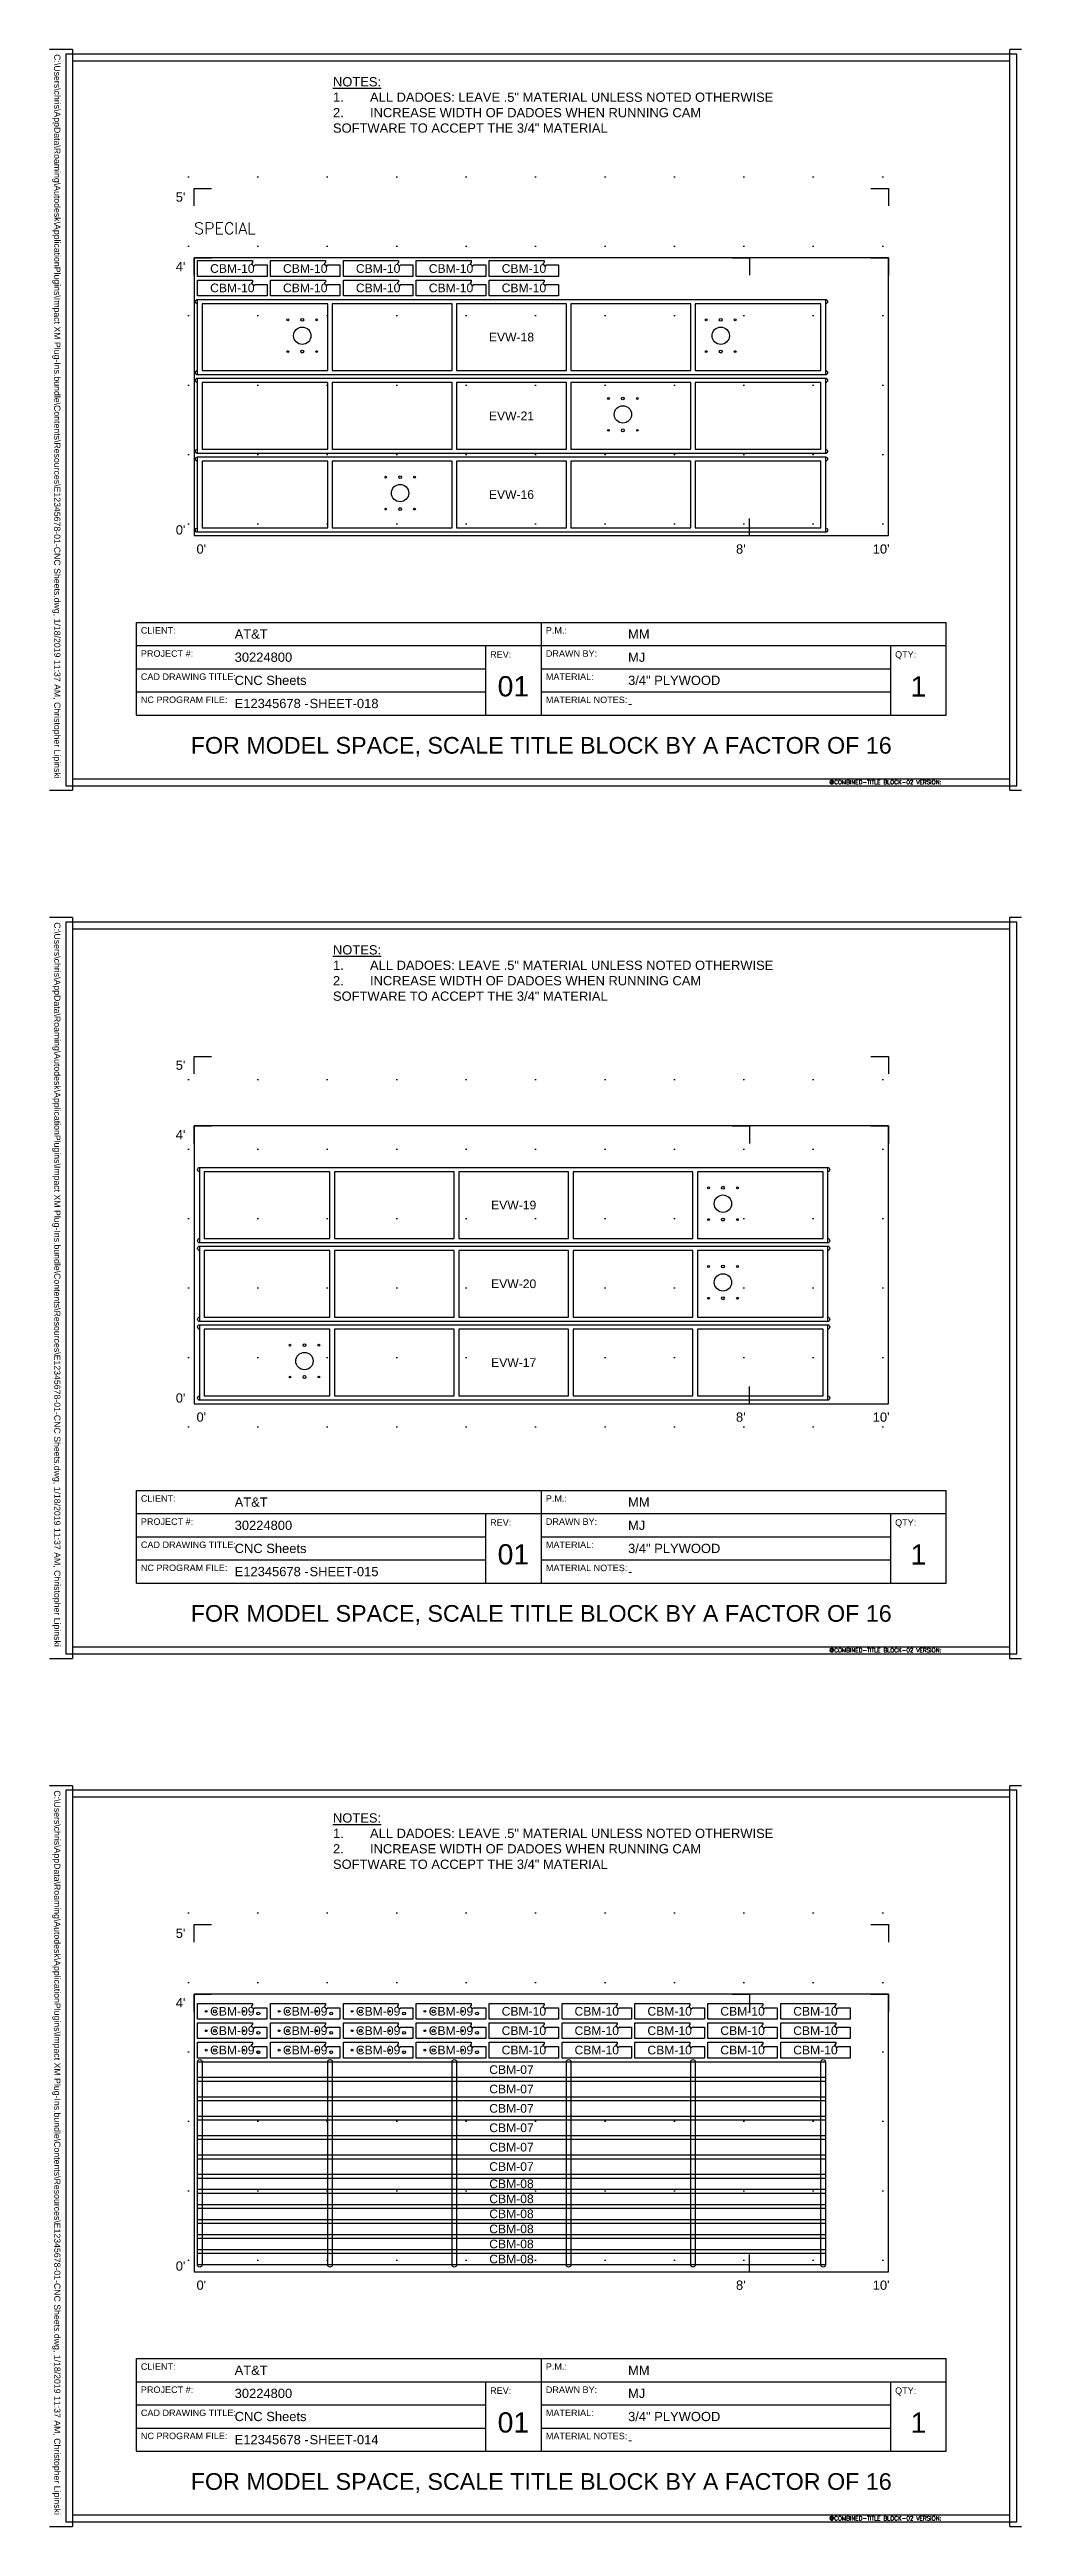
# Model space of a CAD drawing. Header units: inches. Extents: x 292 to 1880, y 512 to 1390.
# Drawn here: x 912 to 1080, y 962 to 1390 of the extents above; entities that cross this region are included whole.
import ezdxf
from ezdxf.enums import TextEntityAlignment as Align

# ---------------------------------------------------------------- set-up
doc = ezdxf.new("R2010")
doc.units = ezdxf.units.IN
doc.header["$MEASUREMENT"] = 0
doc.layers.get('Defpoints').update_dxf_attribs({"true_color": 0xff8080})
for name, color, linetype in [('0_GRID', 11, 'Continuous'), ('MD_Annotation', 4, 'Continuous'), ('MD_Title Blocks', 40, 'Continuous'), ('NC_Dado 0.25 Deep', 151, 'Continuous'), ('NC_Drill_D0.313', 20, 'Continuous'), ('NC_Drill_D0.5', 104, 'Continuous'), ('NC_Inside', 230, 'Continuous'), ('NC_Material', 5, 'Continuous'), ('NC_Outside', 74, 'Continuous')]:
    doc.layers.add(name, color=color, linetype=linetype)
doc.styles.add('ANNO', font='swissli.ttf')
doc.styles.get("Standard").update_dxf_attribs({"font": 'simplex.shx'})

msp = doc.modelspace()

# ---------------------------------------------------------------- texts
at = {"layer": 'MD_Annotation', "linetype": 'Continuous', "char_height": 1.5, "attachment_point": 5, "style": 'ANNO'}
for s, insert in [('CBM-10', (943.6, 1352.15)), ('CBM-10', (956.2, 1352.15)), ('CBM-10', (968.8, 1352.15)), ('CBM-10', (981.4, 1352.15)), ('CBM-10', (994, 1352.15)), ('CBM-10', (943.6, 1348.8)), ('CBM-10', (956.2, 1348.8)), ('CBM-10', (968.8, 1348.8)), ('CBM-10', (981.4, 1348.8)), ('CBM-10', (994, 1348.8)), ('EVW-18', (991.85, 1340.3)), ('EVW-21', (991.85, 1326.7)), ('EVW-16', (991.85, 1313.1)), ('EVW-19', (992.23, 1190.32)), ('EVW-20', (992.23, 1176.72)), ('EVW-17', (992.23, 1163.12)), ('CBM-09', (943.59, 1051.01)), ('CBM-09', (956.19, 1051.01)), ('CBM-09', (968.79, 1051.01)), ('CBM-09', (981.39, 1051.01)), ('CBM-10', (993.99, 1051.01)), ('CBM-10', (1006.59, 1051.01)), ('CBM-10', (1019.19, 1051.01)), ('CBM-10', (1031.79, 1051.01)), ('CBM-10', (1044.39, 1051.01)), ('CBM-09', (943.59, 1047.66)), ('CBM-09', (943.59, 1044.31)), ('CBM-09', (956.19, 1047.66)), ('CBM-09', (956.19, 1044.31)), ('CBM-09', (968.79, 1047.66)), ('CBM-09', (968.79, 1044.31)), ('CBM-09', (981.39, 1047.66)), ('CBM-09', (981.39, 1044.31)), ('CBM-10', (993.99, 1047.66)), ('CBM-10', (993.99, 1044.31)), ('CBM-10', (1006.59, 1047.66)), ('CBM-10', (1006.59, 1044.31)), ('CBM-10', (1019.19, 1047.66)), ('CBM-10', (1019.19, 1044.31)), ('CBM-10', (1031.79, 1047.66)), ('CBM-10', (1031.79, 1044.31)), ('CBM-10', (1044.39, 1047.66)), ('CBM-10', (1044.39, 1044.31)), ('CBM-07', (991.85, 1040.93)), ('CBM-07', (991.85, 1037.58)), ('CBM-07', (991.85, 1034.23)), ('CBM-07', (991.85, 1030.88)), ('CBM-07', (991.85, 1027.53)), ('CBM-07', (991.85, 1024.18)), ('CBM-08', (991.85, 1021.2)), ('CBM-08', (991.85, 1018.6)), ('CBM-08', (991.85, 1016)), ('CBM-08', (991.85, 1013.4)), ('CBM-08', (991.85, 1010.8)), ('CBM-08', (991.85, 1008.2))]:
    msp.add_mtext(s, dxfattribs=dict(at, insert=insert))

# ---------------------------------------------------------------- blocks, each defined once
blk = doc.blocks.new('TBLOCK-CNC SHEET GRID-02')
at = {"layer": '0_GRID'}
h = blk.add_hatch(dxfattribs=at)
h.set_pattern_fill('GRID', color=11, scale=1.5, pattern_type=2)
h.set_pattern_definition([(0, (0.75, 1.5), (0, 1.5), [0, -1.5]), (0, (1.5, 1.5), (0, 1.5), [0, -1.5]), (0, (0, 1.5), (0, 1.5), [0, -1.5]), (0, (1.5, 0), (0, 1.5), [0, -1.5]), (0, (0.75, 0), (0, 1.5), [0, -1.5]), (0, (0, 0), (0, 1.5), [0, -1.5]), (0, (0.75, 0.75), (0, 1.5), [0, -1.5]), (0, (1.5, 0.75), (0, 1.5), [0, -1.5]), (0, (0, 0.75), (0, 1.5), [0, -1.5])])
h.paths.add_polyline_path([(7.75, 4), (-0.25, 4), (-0.25, -0.25), (7.75, -0.25)])
at = {"color": 14}
for p, q in [((0, 3.562), (0, 3.75)), ((0, 3.75), (0.187, 3.75)), ((7.312, 3.75), (7.5, 3.75)), ((7.5, 3.75), (7.5, 3.562)), ((0, 2.812), (0, 3)), ((0, 3), (0.187, 3)), ((5.812, 3), (6, 3)), ((6, 3), (6, 2.812)), ((7.312, 3), (7.5, 3)), ((7.5, 3), (7.5, 2.812)), ((0, 0.187), (0, 0)), ((0, 0), (0.187, 0)), ((5.812, 0), (6, 0)), ((6, 0), (6, 0.187)), ((7.312, 0), (7.5, 0)), ((7.5, 0), (7.5, 0.187))]:
    blk.add_line(p, q, dxfattribs=at)
at = {"color": 11, "char_height": 0.1, "style": 'ANNO'}
for s, insert, attachment_point in [("5'", (-0.094, 3.656), 6), ("4'", (-0.094, 2.906), 6), ("0'", (-0.094, 0.062), 6), ("0'", (0.078, -0.094), 2), ("8'", (5.906, -0.094), 2), ("10'", (7.422, -0.094), 2)]:
    blk.add_mtext(s, dxfattribs=dict(at, insert=insert, attachment_point=attachment_point))
blk = doc.blocks.new('TBLOCK-CNC NOTES-02')
at = {"color": 4, "linetype": 'Continuous', "insert": (0, 0), "char_height": 0.1, "width": 4.5, "attachment_point": 1, "style": 'ANNO'}
blk.add_mtext('\\A1;{\\LNOTES:\\P\\pi-0.3,l0.4,t0.4;}1.^IALL DADOES: LEAVE .5" MATERIAL UNLESS NOTED OTHERWISE\\P2.^IINCREASE WIDTH OF DADOES WHEN RUNNING CAM SOFTWARE TO ACCEPT THE 3/4" MATERIAL ', dxfattribs=at)
blk = doc.blocks.new('*U8')
at = {"color": 5}
for p, q in [((0.688, 1.688), (9.438, 1.688)), ((0.688, 0.788), (0.688, 1.688)), ((5.062, 1.688), (5.062, 0.688)), ((9.438, 0.688), (9.438, 1.688)), ((4.46, 1.438), (4.46, 0.688)), ((4.46, 1.438), (5.062, 1.438)), ((8.835, 1.438), (8.835, 0.688)), ((8.835, 1.438), (9.438, 1.438)), ((0.688, 0.688), (0.688, 0.788)), ((0.688, 0.688), (5.062, 0.688)), ((5.062, 0.688), (9.438, 0.688))]:
    blk.add_line(p, q, dxfattribs=at)
at = {"color": 9}
for p, q in [((0.688, 1.438), (4.46, 1.438)), ((5.062, 1.438), (8.835, 1.438)), ((0.688, 1.188), (4.46, 1.188)), ((5.062, 1.188), (8.835, 1.188)), ((0.688, 0.938), (4.46, 0.938)), ((5.062, 0.938), (8.835, 0.938))]:
    blk.add_line(p, q, dxfattribs=at)
blk.add_lwpolyline([(-0.075, -0.075), (10.2, -0.075), (10.2, 7.825), (-0.075, 7.825)], close=True, dxfattribs=at)
at = {"color": 5}
blk.add_lwpolyline([(0, 0), (10.125, 0), (10.125, 7.75), (0, 7.75)], close=True, dxfattribs=at)
at = {"layer": 'Defpoints'}
for p, q in [((0, 7.875), (-0.25, 7.875)), ((0, 7.875), (0, 7.75)), ((10.125, 7.75), (10.125, 7.875)), ((10.25, 7.875), (10.125, 7.875)), ((0, 0), (0, -0.125)), ((10.125, -0.125), (10.125, 0)), ((-0.25, -0.125), (0, -0.125)), ((10.125, -0.125), (10.25, -0.125))]:
    blk.add_line(p, q, dxfattribs=at)
for name, p in [('TBLOCK-CNC NOTES-02', (2.812, 7.577)), ('TBLOCK-CNC SHEET GRID-02', (1.312, 2.625))]:
    blk.add_blockref(name, p)
at = {"color": 4, "insert": (-0.22, 0), "char_height": 0.0675, "attachment_point": 9, "rotation": 270, "style": 'ANNO'}
blk.add_mtext('C:\\\\Users\\\\chris\\\\AppData\\\\Roaming\\\\Autodesk\\\\ApplicationPlugins\\\\Impact XM Plug-Ins.bundle\\\\Contents\\\\Resources\\\\E12345678-01-CNC Sheets.dwg, 1/18/2019 11:37 AM, Christopher Lipinski', dxfattribs=at)
at = {"color": 4, "style": 'ANNO'}
for s, insert, char_height, attachment_point in [('CLIENT:', (0.737, 1.637), 0.07, 1), ('P.M.:', (5.112, 1.637), 0.07, 1), ('PROJECT #:', (0.737, 1.387), 0.07, 1), ('REV:', (4.51, 1.377), 0.07, 1), ('DRAWN BY:', (5.112, 1.387), 0.07, 1), ('QTY:', (8.885, 1.377), 0.07, 1), ('CAD DRAWING TITLE:', (0.737, 1.137), 0.07, 1), ('CNC Sheets', (1.75, 1.062), 0.1, 4), ('01', (4.761, 0.997), 0.2188, 5), ('MATERIAL:', (5.112, 1.137), 0.07, 1), ('NC PROGRAM FILE:', (0.737, 0.888), 0.07, 1), ('E12345678 -', (1.75, 0.812), 0.1, 4), ('MATERIAL NOTES:', (5.112, 0.887), 0.07, 1)]:
    blk.add_mtext(s, dxfattribs=dict(at, insert=insert, char_height=char_height, attachment_point=attachment_point))
at = {"color": 14, "insert": (5.062, 0.344), "char_height": 0.18, "attachment_point": 5, "style": 'ANNO'}
blk.add_mtext('FOR MODEL SPACE, SCALE TITLE BLOCK BY A FACTOR OF 16', dxfattribs=at)
at = {"color": 4, "style": 'ANNO'}
for tag, p in [('CLIENT_2', (1.75, 1.562)), ('PM_2', (6, 1.562)), ('PROJECT_NO_2', (1.75, 1.312)), ('DET_2', (6, 1.312)), ('MATERIAL', (6, 1.062)), ('NC_PROG', (2.559, 0.812)), ('MATERIAL_NOTES', (6, 0.812))]:
    blk.add_attdef(tag, text='', height=0.1, dxfattribs=at).set_placement(p, align=Align.MIDDLE_LEFT)
blk.add_attdef('QTY', text='', height=0.219, dxfattribs=at).set_placement((9.136, 0.997), align=Align.MIDDLE_CENTER)
at = {"layer": 'Defpoints'}
blk.add_text('@COMBINED-TITLE BLOCK-02 VERSION:', height=0.045, dxfattribs=at).set_placement((8.175, -0.059))
at = {"layer": 'Defpoints', "flags": 2}
blk.add_attdef('TITLE_BLOCK_VERSION', (9.558, -0.059), '', height=0.045, dxfattribs=at)
blk = doc.blocks.new('SPECIAL MARKER', base_point=(937, 1358.09))
at = {"layer": 'MD_Annotation'}
blk.add_text('SPECIAL', height=2, dxfattribs=at).set_placement((937, 1358.09))

# ---------------------------------------------------------------- linework, layer by layer
at = {"layer": 'NC_Dado 0.25 Deep'}
for points in [[(1046.12, 1346.05, -0.000338), (1046.12, 1346.05), (1046.12, 1334.55, -0.000338), (1046.12, 1334.55, -0.974347), (1046.1, 1333.78), (937.6, 1333.78, -0.974347), (937.58, 1334.55, -0.000338), (937.58, 1334.55), (937.58, 1346.05), (937.58, 1346.05, -0.974347), (937.6, 1346.82), (1046.1, 1346.82, -0.974347), (1046.12, 1346.05)], [(1046.12, 1332.45, -0.000338), (1046.12, 1332.45), (1046.12, 1320.95, -0.000338), (1046.12, 1320.95, -0.974347), (1046.1, 1320.18), (937.6, 1320.18, -0.974347), (937.58, 1320.95, -0.000338), (937.58, 1320.95), (937.58, 1332.45), (937.58, 1332.45, -0.974347), (937.6, 1333.22), (1046.1, 1333.22, -0.974347), (1046.12, 1332.45)], [(1046.12, 1318.85, -0.000338), (1046.12, 1318.85), (1046.12, 1307.35, -0.000338), (1046.12, 1307.35, -0.974347), (1046.1, 1306.58), (937.6, 1306.58, -0.974347), (937.58, 1307.35, -0.000338), (937.58, 1307.35), (937.58, 1318.85), (937.58, 1318.85, -0.974347), (937.6, 1319.62), (1046.1, 1319.62, -0.974347), (1046.12, 1318.85)], [(1046.5, 1196.07, -0.000338), (1046.5, 1196.07), (1046.5, 1184.57, -0.000338), (1046.5, 1184.57, -0.974347), (1046.48, 1183.8), (937.98, 1183.8, -0.974347), (937.96, 1184.57, -0.000338), (937.96, 1184.57), (937.96, 1196.07), (937.96, 1196.07, -0.974347), (937.98, 1196.84), (1046.48, 1196.84, -0.974347), (1046.5, 1196.07)], [(1046.5, 1182.47, -0.000338), (1046.5, 1182.47), (1046.5, 1170.97, -0.000338), (1046.5, 1170.97, -0.974347), (1046.48, 1170.2), (937.98, 1170.2, -0.974347), (937.96, 1170.97, -0.000338), (937.96, 1170.97), (937.96, 1182.47), (937.96, 1182.47, -0.974347), (937.98, 1183.24), (1046.48, 1183.24, -0.974347), (1046.5, 1182.47)], [(1046.5, 1168.87, -0.000338), (1046.5, 1168.87), (1046.5, 1157.37, -0.000338), (1046.5, 1157.37, -0.974347), (1046.48, 1156.6), (937.98, 1156.6, -0.974347), (937.96, 1157.37, -0.000338), (937.96, 1157.37), (937.96, 1168.87), (937.96, 1168.87, -0.974347), (937.98, 1169.64), (1046.48, 1169.64, -0.974347), (1046.5, 1168.87)]]:
    msp.add_lwpolyline(points, format="xyb", dxfattribs=at)
for points in [[(938.37, 1346.05), (938.37, 1334.55), (960.08, 1334.55), (960.08, 1346.05)], [(960.87, 1346.05), (960.87, 1334.55), (981.58, 1334.55), (981.58, 1346.05)], [(982.37, 1346.05), (982.37, 1334.55), (1001.33, 1334.55), (1001.33, 1346.05)], [(1002.12, 1346.05), (1002.12, 1334.55), (1022.83, 1334.55), (1022.83, 1346.05)], [(1023.62, 1346.05), (1023.62, 1334.55), (1045.33, 1334.55), (1045.33, 1346.05)], [(938.37, 1332.45), (938.37, 1320.95), (960.08, 1320.95), (960.08, 1332.45)], [(960.87, 1332.45), (960.87, 1320.95), (981.58, 1320.95), (981.58, 1332.45)], [(982.37, 1332.45), (982.37, 1320.95), (1001.33, 1320.95), (1001.33, 1332.45)], [(1002.12, 1332.45), (1002.12, 1320.95), (1022.83, 1320.95), (1022.83, 1332.45)], [(1023.62, 1332.45), (1023.62, 1320.95), (1045.33, 1320.95), (1045.33, 1332.45)], [(938.37, 1318.85), (938.37, 1307.35), (960.08, 1307.35), (960.08, 1318.85)], [(960.87, 1318.85), (960.87, 1307.35), (981.58, 1307.35), (981.58, 1318.85)], [(982.37, 1318.85), (982.37, 1307.35), (1001.33, 1307.35), (1001.33, 1318.85)], [(1002.12, 1318.85), (1002.12, 1307.35), (1022.83, 1307.35), (1022.83, 1318.85)], [(1023.62, 1318.85), (1023.62, 1307.35), (1045.33, 1307.35), (1045.33, 1318.85)], [(938.75, 1196.07), (938.75, 1184.57), (960.46, 1184.57), (960.46, 1196.07)], [(961.25, 1196.07), (961.25, 1184.57), (981.96, 1184.57), (981.96, 1196.07)], [(982.75, 1196.07), (982.75, 1184.57), (1001.71, 1184.57), (1001.71, 1196.07)], [(1002.5, 1196.07), (1002.5, 1184.57), (1023.21, 1184.57), (1023.21, 1196.07)], [(1024, 1196.07), (1024, 1184.57), (1045.71, 1184.57), (1045.71, 1196.07)], [(938.75, 1182.47), (938.75, 1170.97), (960.46, 1170.97), (960.46, 1182.47)], [(961.25, 1182.47), (961.25, 1170.97), (981.96, 1170.97), (981.96, 1182.47)], [(982.75, 1182.47), (982.75, 1170.97), (1001.71, 1170.97), (1001.71, 1182.47)], [(1002.5, 1182.47), (1002.5, 1170.97), (1023.21, 1170.97), (1023.21, 1182.47)], [(1024, 1182.47), (1024, 1170.97), (1045.71, 1170.97), (1045.71, 1182.47)], [(938.75, 1168.87), (938.75, 1157.37), (960.46, 1157.37), (960.46, 1168.87)], [(961.25, 1168.87), (961.25, 1157.37), (981.96, 1157.37), (981.96, 1168.87)], [(982.75, 1168.87), (982.75, 1157.37), (1001.71, 1157.37), (1001.71, 1168.87)], [(1002.5, 1168.87), (1002.5, 1157.37), (1023.21, 1157.37), (1023.21, 1168.87)], [(1024, 1168.87), (1024, 1157.37), (1045.71, 1157.37), (1045.71, 1168.87)]]:
    msp.add_lwpolyline(points, close=True, dxfattribs=at)
for points in [[(937.58, 1007.2), (937.58, 1042.3, -0.421843), (937.97, 1042.68, -0.421842), (938.37, 1042.3), (938.37, 1007.2, -0.421842), (937.97, 1006.82, -0.421843)], [(960.08, 1007.2), (960.08, 1042.3, -0.421843), (960.47, 1042.68, -0.421843), (960.87, 1042.3), (960.87, 1007.2, -0.421843), (960.47, 1006.82, -0.421843)], [(981.58, 1007.2), (981.58, 1042.3, -0.421843), (981.97, 1042.68, -0.421843), (982.37, 1042.3), (982.37, 1007.2, -0.421843), (981.97, 1006.82, -0.421843)], [(1001.33, 1007.2), (1001.33, 1042.3, -0.421842), (1001.72, 1042.68, -0.421843), (1002.12, 1042.3), (1002.12, 1007.2, -0.421842), (1001.72, 1006.82, -0.421843)], [(1022.83, 1007.2), (1022.83, 1042.3, -0.421843), (1023.22, 1042.68, -0.421843), (1023.62, 1042.3), (1023.62, 1007.2, -0.421843), (1023.22, 1006.82, -0.421843)], [(1045.33, 1007.2), (1045.33, 1042.3, -0.421842), (1045.72, 1042.68, -0.421842), (1046.12, 1042.3), (1046.12, 1007.2, -0.421842), (1045.72, 1006.82, -0.421843)]]:
    msp.add_lwpolyline(points, format="xyb", close=True, dxfattribs=at)
at = {"layer": 'NC_Drill_D0.313'}
for centre in [(953.18, 1343.3), (958.18, 1343.3), (1025.52, 1343.3), (1030.52, 1343.3), (953.18, 1337.8), (958.18, 1337.8), (1025.52, 1337.8), (1030.52, 1337.8), (1008.6, 1329.7), (1013.6, 1329.7), (1008.6, 1324.2), (1013.6, 1324.2), (970.1, 1316.1), (975.1, 1316.1), (970.1, 1310.6), (975.1, 1310.6), (1025.9, 1193.32), (1030.9, 1193.32), (1025.9, 1187.82), (1030.9, 1187.82), (1025.9, 1179.72), (1030.9, 1179.72), (1025.9, 1174.22), (1030.9, 1174.22), (953.57, 1166.12), (958.57, 1166.12), (953.57, 1160.62), (958.57, 1160.62), (939.09, 1051.01), (945.59, 1051.01), (951.69, 1051.01), (958.19, 1051.01), (964.29, 1051.01), (970.79, 1051.01), (976.89, 1051.01), (983.39, 1051.01), (939.09, 1047.66), (939.09, 1044.31), (945.59, 1047.66), (945.59, 1044.31), (951.69, 1047.66), (951.69, 1044.31), (958.19, 1047.66), (958.19, 1044.31), (964.29, 1047.66), (964.29, 1044.31), (970.79, 1047.66), (970.79, 1044.31), (976.89, 1047.66), (976.89, 1044.31), (983.39, 1047.66), (983.39, 1044.31)]:
    msp.add_circle(centre, 0.156, dxfattribs=at)
at = {"layer": 'NC_Drill_D0.5'}
for centre in [(955.68, 1343.3), (1028.02, 1343.3), (955.68, 1337.8), (1028.02, 1337.8), (1011.1, 1329.7), (1011.1, 1324.2), (972.6, 1316.1), (972.6, 1310.6), (1028.4, 1193.32), (1028.4, 1187.82), (1028.4, 1179.72), (1028.4, 1174.22), (956.07, 1166.12), (956.07, 1160.62), (940.59, 1051.01), (948.09, 1050.64), (953.19, 1051.01), (960.69, 1050.64), (965.79, 1051.01), (973.29, 1050.64), (978.39, 1051.01), (985.89, 1050.64), (940.59, 1047.66), (940.59, 1044.31), (948.09, 1047.29), (953.19, 1047.66), (953.19, 1044.31), (960.69, 1047.29), (965.79, 1047.66), (965.79, 1044.31), (973.29, 1047.29), (978.39, 1047.66), (978.39, 1044.31), (985.89, 1047.29), (948.09, 1043.94), (960.69, 1043.94), (973.29, 1043.94), (985.89, 1043.94)]:
    msp.add_circle(centre, 0.25, dxfattribs=at)
at = {"layer": 'NC_Inside'}
for centre in [(955.68, 1340.55), (1028.02, 1340.55), (1011.1, 1326.95), (972.6, 1313.35), (1028.4, 1190.57), (1028.4, 1176.97), (956.07, 1163.37)]:
    msp.add_circle(centre, 1.5, dxfattribs=at)
at = {"layer": 'NC_Material', "linetype": 'Continuous'}
for points in [[(937, 1306), (1057, 1306), (1057, 1354), (937, 1354)], [(937, 1156), (1057, 1156), (1057, 1204), (937, 1204)], [(937, 1156), (1057, 1156), (1057, 1204), (937, 1204)], [(937, 1006), (1057, 1006), (1057, 1054), (937, 1054)]]:
    msp.add_lwpolyline(points, close=True, dxfattribs=at)
at = {"layer": 'NC_Outside'}
for points in [[(937.6, 1350.77), (937.6, 1353.52), (947.1, 1353.52), (947.1, 1353.19), (946.89, 1352.98), (947.31, 1352.56), (947.52, 1352.77), (949.6, 1352.77), (949.6, 1350.77)], [(950.2, 1350.77), (950.2, 1353.52), (959.7, 1353.52), (959.7, 1353.19), (959.49, 1352.98), (959.91, 1352.56), (960.12, 1352.77), (962.2, 1352.77), (962.2, 1350.77)], [(962.8, 1350.77), (962.8, 1353.52), (972.3, 1353.52), (972.3, 1353.19), (972.09, 1352.98), (972.51, 1352.56), (972.72, 1352.77), (974.8, 1352.77), (974.8, 1350.77)], [(975.4, 1350.77), (975.4, 1353.52), (984.9, 1353.52), (984.9, 1353.19), (984.69, 1352.98), (985.11, 1352.56), (985.32, 1352.77), (987.4, 1352.77), (987.4, 1350.77)], [(988, 1350.77), (988, 1353.52), (997.5, 1353.52), (997.5, 1353.19), (997.29, 1352.98), (997.71, 1352.56), (997.92, 1352.77), (1000, 1352.77), (1000, 1350.77)], [(937.6, 1347.42), (937.6, 1350.17), (947.1, 1350.17), (947.1, 1349.84), (946.89, 1349.63), (947.31, 1349.21), (947.52, 1349.42), (949.6, 1349.42), (949.6, 1347.42)], [(950.2, 1347.42), (950.2, 1350.17), (959.7, 1350.17), (959.7, 1349.84), (959.49, 1349.63), (959.91, 1349.21), (960.12, 1349.42), (962.2, 1349.42), (962.2, 1347.42)], [(962.8, 1347.42), (962.8, 1350.17), (972.3, 1350.17), (972.3, 1349.84), (972.09, 1349.63), (972.51, 1349.21), (972.72, 1349.42), (974.8, 1349.42), (974.8, 1347.42)], [(975.4, 1347.42), (975.4, 1350.17), (984.9, 1350.17), (984.9, 1349.84), (984.69, 1349.63), (985.11, 1349.21), (985.32, 1349.42), (987.4, 1349.42), (987.4, 1347.42)], [(988, 1347.42), (988, 1350.17), (997.5, 1350.17), (997.5, 1349.84), (997.29, 1349.63), (997.71, 1349.21), (997.92, 1349.42), (1000, 1349.42), (1000, 1347.42)], [(937.6, 1333.8), (937.6, 1346.8), (1046.1, 1346.8), (1046.1, 1333.8)], [(937.6, 1320.2), (937.6, 1333.2), (1046.1, 1333.2), (1046.1, 1320.2)], [(937.6, 1306.6), (937.6, 1319.6), (1046.1, 1319.6), (1046.1, 1306.6)], [(937.98, 1183.82), (937.98, 1196.82), (1046.48, 1196.82), (1046.48, 1183.82)], [(937.98, 1170.22), (937.98, 1183.22), (1046.48, 1183.22), (1046.48, 1170.22)], [(937.98, 1156.62), (937.98, 1169.62), (1046.48, 1169.62), (1046.48, 1156.62)], [(937.59, 1049.64), (937.59, 1052.39), (947.09, 1052.39), (947.09, 1052.06), (946.88, 1051.85), (947.3, 1051.42), (947.51, 1051.64), (949.59, 1051.64), (949.59, 1049.64)], [(937.59, 1046.29), (937.59, 1049.04), (947.09, 1049.04), (947.09, 1048.71), (946.88, 1048.5), (947.3, 1048.07), (947.51, 1048.29), (949.59, 1048.29), (949.59, 1046.29)], [(950.19, 1049.64), (950.19, 1052.39), (959.69, 1052.39), (959.69, 1052.06), (959.48, 1051.85), (959.9, 1051.42), (960.11, 1051.64), (962.19, 1051.64), (962.19, 1049.64)], [(950.19, 1046.29), (950.19, 1049.04), (959.69, 1049.04), (959.69, 1048.71), (959.48, 1048.5), (959.9, 1048.07), (960.11, 1048.29), (962.19, 1048.29), (962.19, 1046.29)], [(962.79, 1049.64), (962.79, 1052.39), (972.29, 1052.39), (972.29, 1052.06), (972.08, 1051.85), (972.5, 1051.42), (972.71, 1051.64), (974.79, 1051.64), (974.79, 1049.64)], [(962.79, 1046.29), (962.79, 1049.04), (972.29, 1049.04), (972.29, 1048.71), (972.08, 1048.5), (972.5, 1048.07), (972.71, 1048.29), (974.79, 1048.29), (974.79, 1046.29)], [(975.39, 1049.64), (975.39, 1052.39), (984.89, 1052.39), (984.89, 1052.06), (984.68, 1051.85), (985.1, 1051.42), (985.31, 1051.64), (987.39, 1051.64), (987.39, 1049.64)], [(975.39, 1046.29), (975.39, 1049.04), (984.89, 1049.04), (984.89, 1048.71), (984.68, 1048.5), (985.1, 1048.07), (985.31, 1048.29), (987.39, 1048.29), (987.39, 1046.29)], [(987.99, 1049.64), (987.99, 1052.39), (997.49, 1052.39), (997.49, 1052.06), (997.28, 1051.85), (997.7, 1051.42), (997.91, 1051.64), (999.99, 1051.64), (999.99, 1049.64)], [(987.99, 1046.29), (987.99, 1049.04), (997.49, 1049.04), (997.49, 1048.71), (997.28, 1048.5), (997.7, 1048.07), (997.91, 1048.29), (999.99, 1048.29), (999.99, 1046.29)], [(1000.59, 1049.64), (1000.59, 1052.39), (1010.09, 1052.39), (1010.09, 1052.06), (1009.88, 1051.85), (1010.3, 1051.42), (1010.51, 1051.64), (1012.59, 1051.64), (1012.59, 1049.64)], [(1000.59, 1046.29), (1000.59, 1049.04), (1010.09, 1049.04), (1010.09, 1048.71), (1009.88, 1048.5), (1010.3, 1048.07), (1010.51, 1048.29), (1012.59, 1048.29), (1012.59, 1046.29)], [(1013.19, 1049.64), (1013.19, 1052.39), (1022.69, 1052.39), (1022.69, 1052.06), (1022.48, 1051.85), (1022.9, 1051.42), (1023.11, 1051.64), (1025.19, 1051.64), (1025.19, 1049.64)], [(1013.19, 1046.29), (1013.19, 1049.04), (1022.69, 1049.04), (1022.69, 1048.71), (1022.48, 1048.5), (1022.9, 1048.07), (1023.11, 1048.29), (1025.19, 1048.29), (1025.19, 1046.29)], [(1025.79, 1049.64), (1025.79, 1052.39), (1035.29, 1052.39), (1035.29, 1052.06), (1035.08, 1051.85), (1035.5, 1051.42), (1035.71, 1051.64), (1037.79, 1051.64), (1037.79, 1049.64)], [(1025.79, 1046.29), (1025.79, 1049.04), (1035.29, 1049.04), (1035.29, 1048.71), (1035.08, 1048.5), (1035.5, 1048.07), (1035.71, 1048.29), (1037.79, 1048.29), (1037.79, 1046.29)], [(1038.39, 1049.64), (1038.39, 1052.39), (1047.89, 1052.39), (1047.89, 1052.06), (1047.68, 1051.85), (1048.1, 1051.42), (1048.31, 1051.64), (1050.39, 1051.64), (1050.39, 1049.64)], [(1038.39, 1046.29), (1038.39, 1049.04), (1047.89, 1049.04), (1047.89, 1048.71), (1047.68, 1048.5), (1048.1, 1048.07), (1048.31, 1048.29), (1050.39, 1048.29), (1050.39, 1046.29)], [(937.59, 1042.94), (937.59, 1045.69), (947.09, 1045.69), (947.09, 1045.36), (946.88, 1045.15), (947.3, 1044.72), (947.51, 1044.94), (949.59, 1044.94), (949.59, 1042.94)], [(950.19, 1042.94), (950.19, 1045.69), (959.69, 1045.69), (959.69, 1045.36), (959.48, 1045.15), (959.9, 1044.72), (960.11, 1044.94), (962.19, 1044.94), (962.19, 1042.94)], [(962.79, 1042.94), (962.79, 1045.69), (972.29, 1045.69), (972.29, 1045.36), (972.08, 1045.15), (972.5, 1044.72), (972.71, 1044.94), (974.79, 1044.94), (974.79, 1042.94)], [(975.39, 1042.94), (975.39, 1045.69), (984.89, 1045.69), (984.89, 1045.36), (984.68, 1045.15), (985.1, 1044.72), (985.31, 1044.94), (987.39, 1044.94), (987.39, 1042.94)], [(987.99, 1042.94), (987.99, 1045.69), (997.49, 1045.69), (997.49, 1045.36), (997.28, 1045.15), (997.7, 1044.72), (997.91, 1044.94), (999.99, 1044.94), (999.99, 1042.94)], [(1000.59, 1042.94), (1000.59, 1045.69), (1010.09, 1045.69), (1010.09, 1045.36), (1009.88, 1045.15), (1010.3, 1044.72), (1010.51, 1044.94), (1012.59, 1044.94), (1012.59, 1042.94)], [(1013.19, 1042.94), (1013.19, 1045.69), (1022.69, 1045.69), (1022.69, 1045.36), (1022.48, 1045.15), (1022.9, 1044.72), (1023.11, 1044.94), (1025.19, 1044.94), (1025.19, 1042.94)], [(1025.79, 1042.94), (1025.79, 1045.69), (1035.29, 1045.69), (1035.29, 1045.36), (1035.08, 1045.15), (1035.5, 1044.72), (1035.71, 1044.94), (1037.79, 1044.94), (1037.79, 1042.94)], [(1038.39, 1042.94), (1038.39, 1045.69), (1047.89, 1045.69), (1047.89, 1045.36), (1047.68, 1045.15), (1048.1, 1044.72), (1048.31, 1044.94), (1050.39, 1044.94), (1050.39, 1042.94)], [(937.6, 1039.55), (937.6, 1042.3), (1046.1, 1042.3), (1046.1, 1039.55)], [(937.6, 1036.2), (937.6, 1038.95), (1046.1, 1038.95), (1046.1, 1036.2)], [(937.6, 1032.85), (937.6, 1035.6), (1046.1, 1035.6), (1046.1, 1032.85)], [(937.6, 1029.5), (937.6, 1032.25), (1046.1, 1032.25), (1046.1, 1029.5)], [(937.6, 1026.15), (937.6, 1028.9), (1046.1, 1028.9), (1046.1, 1026.15)], [(937.6, 1022.8), (937.6, 1025.55), (1046.1, 1025.55), (1046.1, 1022.8)], [(937.6, 1020.2), (937.6, 1022.2), (1046.1, 1022.2), (1046.1, 1020.2)], [(937.6, 1017.6), (937.6, 1019.6), (1046.1, 1019.6), (1046.1, 1017.6)], [(937.6, 1015), (937.6, 1017), (1046.1, 1017), (1046.1, 1015)], [(937.6, 1012.4), (937.6, 1014.4), (1046.1, 1014.4), (1046.1, 1012.4)], [(937.6, 1009.8), (937.6, 1011.8), (1046.1, 1011.8), (1046.1, 1009.8)], [(937.6, 1007.2), (937.6, 1009.2), (1046.1, 1009.2), (1046.1, 1007.2)]]:
    msp.add_lwpolyline(points, close=True, dxfattribs=at)

# ---------------------------------------------------------------- block references
msp.add_blockref('SPECIAL MARKER', (937, 1358.09))
at = {"layer": 'MD_Title Blocks'}
ref = msp.add_blockref('*U8', (916, 1264), dxfattribs=dict(at, xscale=16, yscale=16, zscale=16))
ref.add_attrib('CLIENT_2', 'AT&T', dxfattribs={"layer": '0', "color": 4, "height": 1.6, "style": 'ANNO'}).set_placement((944, 1289), align=Align.MIDDLE_LEFT)
ref.add_attrib('PROJECT_NO_2', '30224800', dxfattribs={"layer": '0', "color": 4, "height": 1.6, "style": 'ANNO'}).set_placement((944, 1285), align=Align.MIDDLE_LEFT)
ref.add_attrib('PM_2', 'MM', dxfattribs={"layer": '0', "color": 4, "height": 1.6, "style": 'ANNO'}).set_placement((1012, 1289), align=Align.MIDDLE_LEFT)
ref.add_attrib('DET_2', 'MJ', dxfattribs={"layer": '0', "color": 4, "height": 1.6, "style": 'ANNO'}).set_placement((1012, 1285), align=Align.MIDDLE_LEFT)
ref.add_attrib('NC_PROG', 'SHEET-018', dxfattribs={"layer": '0', "color": 4, "height": 1.6, "style": 'ANNO'}).set_placement((956.94, 1277), align=Align.MIDDLE_LEFT)
ref.add_attrib('MATERIAL', '3/4" PLYWOOD', dxfattribs={"layer": '0', "color": 4, "height": 1.6, "style": 'ANNO'}).set_placement((1012, 1281), align=Align.MIDDLE_LEFT)
ref.add_attrib('MATERIAL_NOTES', '-', dxfattribs={"layer": '0', "color": 4, "height": 1.6, "style": 'ANNO'}).set_placement((1012, 1277), align=Align.MIDDLE_LEFT)
ref.add_attrib('QTY', '1', dxfattribs={"layer": '0', "color": 4, "height": 3.5, "style": 'ANNO'}).set_placement((1062.18, 1279.95), align=Align.MIDDLE_CENTER)
ref = msp.add_blockref('*U8', (916, 1114), dxfattribs=dict(at, xscale=16, yscale=16, zscale=16))
ref.add_attrib('CLIENT_2', 'AT&T', dxfattribs={"layer": '0', "color": 4, "height": 1.6, "style": 'ANNO'}).set_placement((944, 1139), align=Align.MIDDLE_LEFT)
ref.add_attrib('PROJECT_NO_2', '30224800', dxfattribs={"layer": '0', "color": 4, "height": 1.6, "style": 'ANNO'}).set_placement((944, 1135), align=Align.MIDDLE_LEFT)
ref.add_attrib('PM_2', 'MM', dxfattribs={"layer": '0', "color": 4, "height": 1.6, "style": 'ANNO'}).set_placement((1012, 1139), align=Align.MIDDLE_LEFT)
ref.add_attrib('DET_2', 'MJ', dxfattribs={"layer": '0', "color": 4, "height": 1.6, "style": 'ANNO'}).set_placement((1012, 1135), align=Align.MIDDLE_LEFT)
ref.add_attrib('NC_PROG', 'SHEET-015', dxfattribs={"layer": '0', "color": 4, "height": 1.6, "style": 'ANNO'}).set_placement((956.94, 1127), align=Align.MIDDLE_LEFT)
ref.add_attrib('MATERIAL', '3/4" PLYWOOD', dxfattribs={"layer": '0', "color": 4, "height": 1.6, "style": 'ANNO'}).set_placement((1012, 1131), align=Align.MIDDLE_LEFT)
ref.add_attrib('MATERIAL_NOTES', '-', dxfattribs={"layer": '0', "color": 4, "height": 1.6, "style": 'ANNO'}).set_placement((1012, 1127), align=Align.MIDDLE_LEFT)
ref.add_attrib('QTY', '1', dxfattribs={"layer": '0', "color": 4, "height": 3.5, "style": 'ANNO'}).set_placement((1062.18, 1129.95), align=Align.MIDDLE_CENTER)
ref = msp.add_blockref('*U8', (916, 964), dxfattribs=dict(at, xscale=16, yscale=16, zscale=16))
ref.add_attrib('CLIENT_2', 'AT&T', dxfattribs={"layer": '0', "color": 4, "height": 1.6, "style": 'ANNO'}).set_placement((944, 989), align=Align.MIDDLE_LEFT)
ref.add_attrib('PROJECT_NO_2', '30224800', dxfattribs={"layer": '0', "color": 4, "height": 1.6, "style": 'ANNO'}).set_placement((944, 985), align=Align.MIDDLE_LEFT)
ref.add_attrib('PM_2', 'MM', dxfattribs={"layer": '0', "color": 4, "height": 1.6, "style": 'ANNO'}).set_placement((1012, 989), align=Align.MIDDLE_LEFT)
ref.add_attrib('DET_2', 'MJ', dxfattribs={"layer": '0', "color": 4, "height": 1.6, "style": 'ANNO'}).set_placement((1012, 985), align=Align.MIDDLE_LEFT)
ref.add_attrib('NC_PROG', 'SHEET-014', dxfattribs={"layer": '0', "color": 4, "height": 1.6, "style": 'ANNO'}).set_placement((956.94, 977), align=Align.MIDDLE_LEFT)
ref.add_attrib('MATERIAL', '3/4" PLYWOOD', dxfattribs={"layer": '0', "color": 4, "height": 1.6, "style": 'ANNO'}).set_placement((1012, 981), align=Align.MIDDLE_LEFT)
ref.add_attrib('MATERIAL_NOTES', '-', dxfattribs={"layer": '0', "color": 4, "height": 1.6, "style": 'ANNO'}).set_placement((1012, 977), align=Align.MIDDLE_LEFT)
ref.add_attrib('QTY', '1', dxfattribs={"layer": '0', "color": 4, "height": 3.5, "style": 'ANNO'}).set_placement((1062.18, 979.95), align=Align.MIDDLE_CENTER)

msp.set_redraw_order([(e.dxf.handle, doc.entitydb.next_handle()) for e in msp.query("TEXT MTEXT ATTDEF DIMENSION ARC_DIMENSION")])  # texts and dimensions are drawn at this point

doc.saveas('drawing.dxf')
